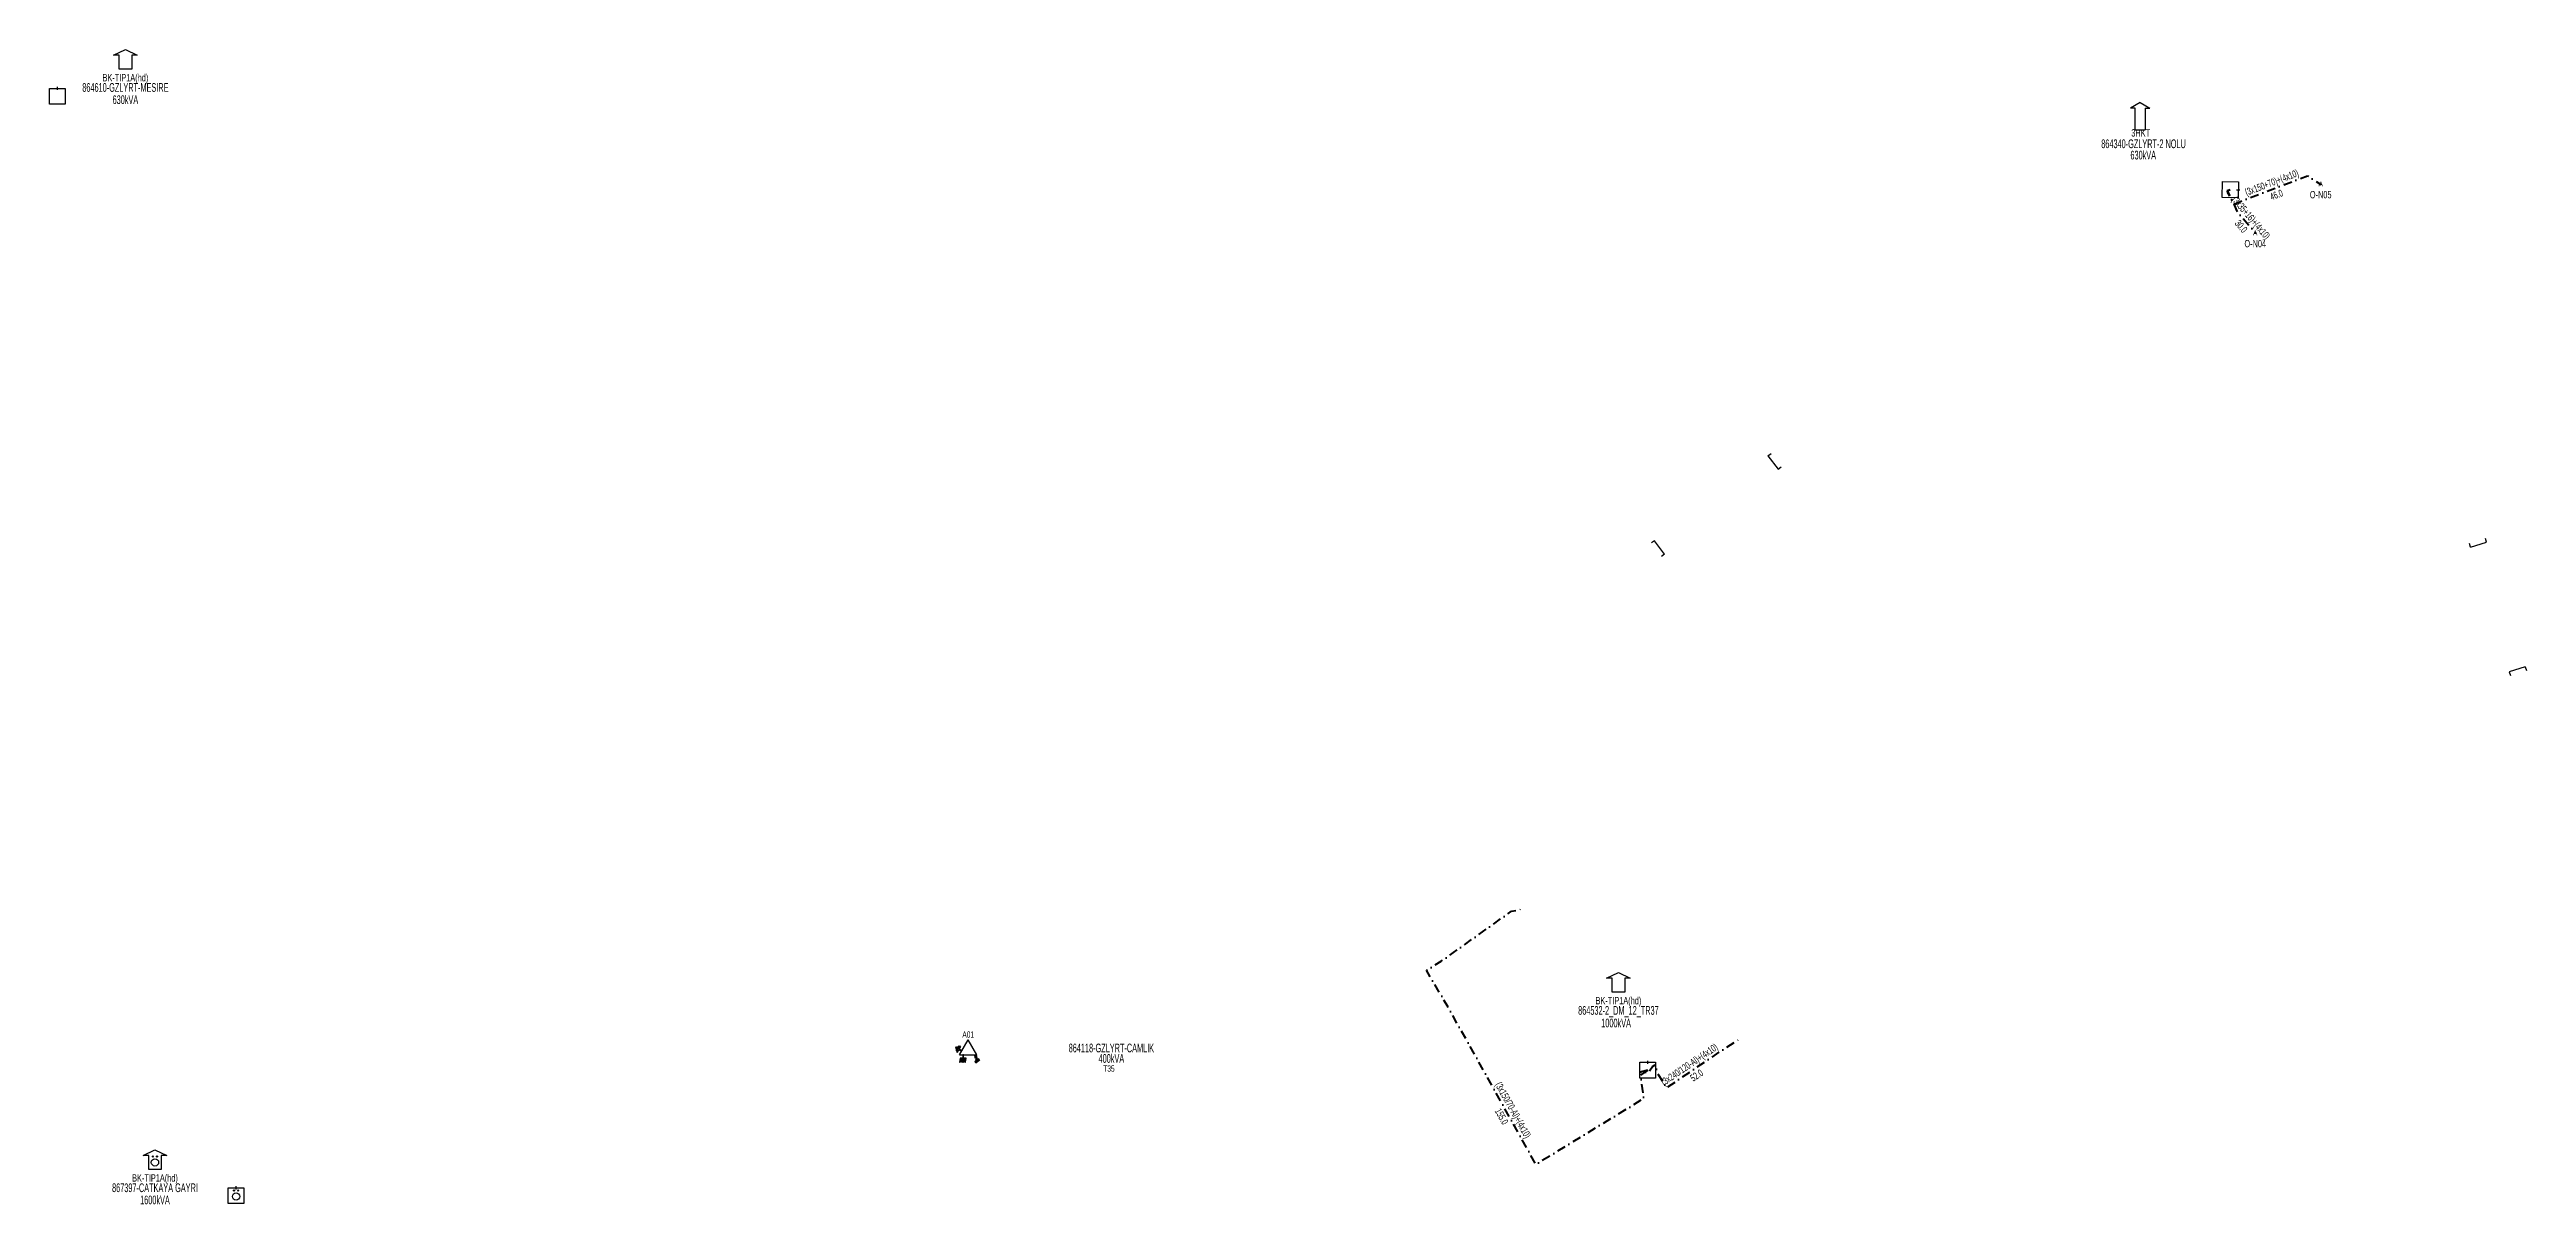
# Model space of a CAD drawing. Header units: millimetres. Extents: x 572025 to 573602, y 4087957 to 4089432.
# Drawn here: x 572554 to 573263, y 4089101 to 4089432 of the extents above; entities that cross this region are included whole.
import ezdxf
from ezdxf.enums import TextEntityAlignment as Align

# ---------------------------------------------------------------- set-up
doc = ezdxf.new("R2010")
doc.units = ezdxf.units.MM
doc.linetypes.add('DASHDOT', pattern=[5, 2.5, -1.25, 0, -1.25])
for name, color, linetype, lineweight in [('HAT_AG_YERALTI_MEVCUT', 126, 'DASHDOT', 50), ('NODE_OG_MEVCUT', 5, 'Continuous', 25), ('TRAFO_MEVCUT', 5, 'Continuous', 30), ('TRAFO_TADILAT_BYSK', 5, 'Continuous', 30)]:
    doc.layers.add(name, color=color, linetype=linetype, lineweight=lineweight)
doc.layers.add('NIA_AG', color=5, linetype='Continuous')
doc.styles.add('Direk', font='B_CAD')
doc.styles.get("Standard").update_dxf_attribs({"font": 'Arial'})

msp = doc.modelspace()

# ---------------------------------------------------------------- texts
at = {"layer": 'HAT_AG_YERALTI_MEVCUT', "lineweight": 30, "width": 0.53}
for s, rotation, p in [('(3x150+70)+(4x10)', 20.842429, (573190.727571, 4089392.677878)), ('(3x35+16)+(4x10)', 310.451737, (573183.67681, 4089382.865486)), ('(3x240/120-Al)+(4x10)', 34.093934, (573024.136531, 4089140.283902)), ('(3x150/70-Al)+(4x10)', 299.150595, (572972.210841, 4089127.579041))]:
    msp.add_text(s, height=2.05, rotation=rotation, dxfattribs=at).set_placement(p, align=Align.CENTER)
for s, rotation, p in [('46.0', 20.842429, (573191.332429, 4089391.089122)), ('30.0', 310.451737, (573182.38319, 4089381.762514)), ('52.0', 34.093934, (573025.089469, 4089138.876098)), ('155.0', 299.150595, (572970.726159, 4089126.750959))]:
    msp.add_text(s, height=2.05, rotation=rotation, dxfattribs=at).set_placement(p, align=Align.TOP_CENTER)
at = {"layer": 'NODE_OG_MEVCUT', "style": 'Direk'}
for p in [(573204.380217, 4089393.218623), (573185.639885, 4089379.196589)]:
    msp.add_text('A', height=1.4, dxfattribs=at).set_placement(p, align=Align.MIDDLE_CENTER)
at = {"layer": 'NODE_OG_MEVCUT', "width": 0.6}
for s, p in [('O-N05', (573204.380217, 4089391.218623)), ('O-N04', (573185.639885, 4089377.196589))]:
    msp.add_text(s, height=2.1, dxfattribs=at).set_placement(p, align=Align.TOP_CENTER)
at = {"layer": 'TRAFO_MEVCUT', "linetype": 'ByBlock', "width": 0.6}
for s, height, p in [('864610-GZLYRT-MESIRE', 2.5, (572575.708571, 4089419.599986)), ('BK-TIP1A(hd)', 2.1, (572575.708571, 4089422.599986)), ('630kVA', 2.5, (572575.708571, 4089416.099986)), ('3HKT', 2.1, (573152.834859, 4089406.787279)), ('864340-GZLYRT-2 NOLU', 2.5, (573153.652443, 4089403.475855)), ('630kVA', 2.5, (573153.562438, 4089400.235659)), ('BK-TIP1A(hd)', 2.1, (573003.269856, 4089158.365703)), ('864532-2_DM_12_TR37', 2.5, (573003.269856, 4089155.365703)), ('1000kVA', 2.5, (573002.607654, 4089151.758934)), ('A01', 1.8, (572817.063, 4089148.808)), ('864118-GZLYRT-CAMLIK', 2.5, (572858.07069, 4089144.613707)), ('400kVA', 2.5, (572858.07069, 4089141.613707)), ('BK-TIP1A(hd)', 2.1, (572584.177232, 4089107.599464)), ('867397-CATKAYA GAYRI', 2.5, (572584.177232, 4089104.599464)), ('1600kVA', 2.5, (572584.177232, 4089101.099464))]:
    msp.add_text(s, height=height, dxfattribs=at).set_placement(p, align=Align.CENTER)
msp.add_text('T35', height=1.8, dxfattribs=at).set_placement((572857.374735, 4089140.852835), align=Align.TOP_CENTER)

# ---------------------------------------------------------------- blocks, each defined once
blk = doc.blocks.new('AG_NIA', base_point=(-64.4296, 129.8924))
at = {"layer": 'NIA_AG'}
for p, q in [((-64.429604, 132.292432), (-65.529604, 132.292432)), ((-64.429604, 127.492432), (-64.429604, 132.292432)), ((-64.429604, 127.492432), (-65.529604, 127.492432))]:
    blk.add_line(p, q, dxfattribs=at)
blk = doc.blocks.new('MEV_OZELBINA_KARE')
at = {"layer": 'TRAFO_MEVCUT', "linetype": 'Continuous'}
for p, q in [((-2.25, 2.25), (2.25, 2.25)), ((-2.25, -2.25), (-2.25, 2.25)), ((0, 1.8), (0, 2.7)), ((2.25, 2.25), (2.25, -2.25)), ((2.25, -2.25), (-2.25, -2.25))]:
    blk.add_line(p, q, dxfattribs=at)
for centre, radius in [((0, -0.215091), 1.049264), ((-0.592312, 1.488957), 0.15614), ((0.592312, 1.488957), 0.15614)]:
    blk.add_circle(centre, radius, dxfattribs=at)
blk = doc.blocks.new('MEV_BETKOSK_OZEL')
at = {"layer": 'TRAFO_MEVCUT', "linetype": 'Continuous'}
for p, q in [((-3.4, 2), (0, 3.6)), ((-1.8, 2), (-3.4, 2)), ((-1.8, -2), (-1.8, 2)), ((0, 3.6), (3.4, 2)), ((3.4, 2), (1.8, 2)), ((1.8, 2), (1.8, -2)), ((1.8, -2), (-1.8, -2))]:
    blk.add_line(p, q, dxfattribs=at)
for centre, radius in [((0, 0), 1.049264), ((-0.592312, 1.704048), 0.15614), ((0.592312, 1.704048), 0.15614)]:
    blk.add_circle(centre, radius, dxfattribs=at)
blk = doc.blocks.new('MEV_BINA_KARE')
at = {"layer": 'TRAFO_MEVCUT', "linetype": 'Continuous'}
for p, q in [((-2.25, -2.25), (-2.25, 2.25)), ((-2.25, 2.25), (2.25, 2.25)), ((0, 1.8), (0, 2.7)), ((2.25, 2.25), (2.25, -2.25)), ((2.25, -2.25), (-2.25, -2.25))]:
    blk.add_line(p, q, dxfattribs=at)
blk = doc.blocks.new('MEV_KULE')
at = {"layer": 'TRAFO_MEVCUT', "linetype": 'Continuous'}
for p, q in [((0, 4.726056), (-2.7455, 3.111056)), ((-1.4535, 3.111056), (-2.7455, 3.111056)), ((-1.4535, -3.111056), (-1.4535, 3.111056)), ((0, 4.726056), (2.7455, 3.111056)), ((1.4535, 3.111056), (2.7455, 3.111056)), ((1.4535, 3.111056), (1.4535, -3.111056)), ((-1.4535, -3.111056), (1.4535, -3.111056))]:
    blk.add_line(p, q, dxfattribs=at)
blk = doc.blocks.new('MEV_BETKOSK')
at = {"layer": 'TRAFO_MEVCUT', "linetype": 'Continuous'}
for p, q in [((-3.4, 2), (0, 3.6)), ((-1.8, 2), (-3.4, 2)), ((-1.8, -2), (-1.8, 2)), ((0, 3.6), (3.4, 2)), ((3.4, 2), (1.8, 2)), ((1.8, 2), (1.8, -2)), ((1.8, -2), (-1.8, -2))]:
    blk.add_line(p, q, dxfattribs=at)
blk = doc.blocks.new('MEV_DIREK')
h = blk.add_hatch(color=32)
h.paths.add_polyline_path([(-2.14, 0.97), (-2.35, 1.09), (-3.31, -0.55), (-3.09, -0.67), (-2.67, 0.06), (-1.89, -0.39), (-1.79, -0.22), (-2.56, 0.23)])
h.paths.add_polyline_path([(-3.46, -0.17), (-3.33, -0.25), (-2.61, 0.99), (-2.74, 1.06)])
h.paths.add_polyline_path([(-3.54, 0.29), (-3.41, 0.22), (-3.05, 0.82), (-3.18, 0.9)])
h.paths.add_polyline_path([(-3.58, 0.81), (-3.66, 0.68), (-3.53, 0.61), (-3.45, 0.74)])
h.paths.add_polyline_path([(-1.51, -2.34), (-2.26, -2.33), (-2.52, -3.47), (-2.42, -3.47), (-2.21, -2.53), (-1.91, -2.54), (-2.12, -3.47), (-2.02, -3.47), (-1.81, -2.54), (-1.51, -2.54), (-1.72, -3.47), (-1.62, -3.48), (-1.41, -2.54), (-1.11, -2.54), (-1.32, -3.48), (-1.22, -3.48), (-1.01, -2.54), (-0.71, -2.55), (-0.92, -3.48), (-0.82, -3.48), (-0.56, -2.35), (-1.31, -2.34), (-1.31, -1.44), (-1.51, -1.44)])
at = {"layer": 'TRAFO_MEVCUT'}
for points in [[(2.35, -1.57), (2.12, -1.92), (2.08, -1.44), (1.94, -1.44), (2.01, -2.32), (2.25, -1.96), (2.31, -2.67), (2.1, -2.67), (2.39, -2.87), (2.4, -2.86), (2.64, -2.49), (2.45, -2.63)], [(2.35, -1.57), (2.12, -1.92), (2.08, -1.44), (1.94, -1.44), (2.01, -2.32), (2.25, -1.96), (2.31, -2.67), (2.1, -2.67), (2.39, -2.87), (1.98, -3.19), (2.2, -3.79), (2.26, -3.74), (2.08, -3.26), (2.26, -3.13), (2.44, -3.6), (2.49, -3.56), (2.32, -3.08), (2.49, -2.94), (2.67, -3.42), (2.73, -3.38), (2.55, -2.9), (2.73, -2.76), (2.91, -3.24), (2.97, -3.2), (2.79, -2.72), (2.97, -2.58), (3.15, -3.06), (3.21, -3.01), (2.98, -2.42), (2.4, -2.86), (2.64, -2.49), (2.45, -2.63)], [(2.97, -2.58), (3.15, -3.06), (3.21, -3.01), (2.98, -2.42), (2.4, -2.86), (2.64, -2.49), (2.45, -2.63), (2.35, -1.57), (2.12, -1.92), (2.08, -1.44), (1.94, -1.44), (2.01, -2.32), (2.25, -1.96), (2.31, -2.67), (2.1, -2.67), (2.39, -2.87), (1.98, -3.19), (2.2, -3.79), (2.26, -3.74), (2.08, -3.26), (2.26, -3.13), (2.44, -3.6), (2.49, -3.56), (2.32, -3.08), (2.49, -2.94), (2.67, -3.42), (2.73, -3.38), (2.55, -2.9), (2.73, -2.76), (2.91, -3.24), (2.97, -3.2), (2.79, -2.72)]]:
    blk.add_hatch(color=32, dxfattribs=at).paths.add_polyline_path(points)
at = {"layer": 'TRAFO_MEVCUT', "linetype": 'Continuous'}
for p, q in [((-2.5, -1.44), (0, 2.89)), ((2.5, -1.44), (0, 2.89)), ((-2.5, -1.44), (2.5, -1.44))]:
    blk.add_line(p, q, dxfattribs=at)
at = {"layer": 'TRAFO_MEVCUT', "color": 32, "flags": 128}
blk.add_lwpolyline([(1.94, -1.44), (2.08, -1.44), (2.12, -1.92), (2.35, -1.57), (2.45, -2.63), (2.64, -2.49), (2.4, -2.86), (2.98, -2.42), (3.21, -3.01), (3.15, -3.06), (2.97, -2.58), (2.79, -2.72), (2.97, -3.2), (2.91, -3.24), (2.73, -2.76), (2.55, -2.9), (2.73, -3.38), (2.67, -3.42), (2.49, -2.94), (2.32, -3.08), (2.49, -3.56), (2.44, -3.6), (2.26, -3.13), (2.08, -3.26), (2.26, -3.74), (2.2, -3.79), (1.98, -3.19), (2.39, -2.87), (2.1, -2.67), (2.31, -2.67), (2.25, -1.96), (2.01, -2.32), (1.94, -1.44)], dxfattribs=at)
at = {"layer": 'TRAFO_TADILAT_BYSK', "color": 32, "flags": 128}
for points in [[(-3.53, 0.61), (-3.45, 0.74), (-3.58, 0.81), (-3.66, 0.68), (-3.53, 0.61)], [(-3.41, 0.22), (-3.05, 0.82), (-3.18, 0.9), (-3.54, 0.29), (-3.41, 0.22)], [(-3.33, -0.25), (-2.61, 0.99), (-2.74, 1.06), (-3.46, -0.17), (-3.33, -0.25)], [(-1.79, -0.22), (-2.56, 0.23), (-2.14, 0.97), (-2.35, 1.09), (-3.31, -0.55), (-3.09, -0.67), (-2.67, 0.06), (-1.89, -0.39), (-1.79, -0.22)], [(-1.31, -1.44), (-1.51, -1.44), (-1.51, -2.34), (-2.26, -2.33), (-2.52, -3.47), (-2.42, -3.47), (-2.21, -2.53), (-1.91, -2.54), (-2.12, -3.47), (-2.02, -3.47), (-1.81, -2.54), (-1.51, -2.54), (-1.72, -3.47), (-1.62, -3.48), (-1.41, -2.54), (-1.11, -2.54), (-1.32, -3.48), (-1.22, -3.48), (-1.01, -2.54), (-0.71, -2.55), (-0.92, -3.48), (-0.82, -3.48), (-0.56, -2.35), (-1.31, -2.34), (-1.31, -1.44)]]:
    blk.add_lwpolyline(points, dxfattribs=at)

# ---------------------------------------------------------------- linework, layer by layer
at = {"layer": 'HAT_AG_YERALTI_MEVCUT', "flags": 128}
for points in [[(573178.499, 4089391.581), (573177.645, 4089391.151), (573179.643, 4089387.407), (573181.423, 4089388.226), (573200.637, 4089395.541), (573204.411, 4089393.048)], [(573178.499, 4089391.581), (573177.619, 4089391.227), (573177.623, 4089390.984), (573179.614, 4089387.292), (573180.334, 4089385.476), (573185.726, 4089379.152)], [(573011.656, 4089139.507), (573009.574, 4089138.071), (573010.488, 4089131.39), (572979.644, 4089112.507), (572963.293, 4089141.823), (572954.377, 4089157.735), (572948.284, 4089168.101), (572952.485, 4089170.68), (572972.618, 4089184.984), (572976.327, 4089185.805)], [(573011.656, 4089139.507), (573009.509, 4089138.943), (573011.954, 4089138.982), (573012.988, 4089140.593), (573013.762, 4089141.056), (573014.605, 4089138.268), (573017.086, 4089134.485), (573032.14, 4089144.675), (573038.013, 4089148.479), (573038.592, 4089148.32)]]:
    msp.add_lwpolyline(points, dxfattribs=at)

# ---------------------------------------------------------------- block references
at = {"layer": 'NIA_AG'}
for p, rotation in [((573047.540177, 4089313.468442), 216.777681), ((573015.040823, 4089289.175558), 36.777681), ((573249.57949, 4089289.921388), 287.307384), ((573260.68851, 4089254.270612), 107.307384)]:
    msp.add_blockref('AG_NIA', p, dxfattribs=dict(at, rotation=rotation))
at = {"layer": 'TRAFO_MEVCUT', "linetype": 'ByBlock'}
for name, p in [('MEV_BETKOSK', (572575.708571, 4089428.099986)), ('MEV_BINA_KARE', (572556.231, 4089418.334)), ('MEV_KULE', (573152.670088, 4089411.850813)), ('MEV_BETKOSK', (573003.269856, 4089163.865703)), ('MEV_DIREK', (572817.063, 4089145.308)), ('MEV_BINA_KARE', (573011.656, 4089139.507)), ('MEV_BETKOSK_OZEL', (572584.177232, 4089113.099464)), ('MEV_OZELBINA_KARE', (572607.395, 4089103.567))]:
    msp.add_blockref(name, p, dxfattribs=at)
at = {"layer": 'TRAFO_MEVCUT', "linetype": 'ByBlock', "rotation": 268.761196}
msp.add_blockref('MEV_BINA_KARE', (573178.499, 4089391.581), dxfattribs=at)

msp.set_redraw_order([(e.dxf.handle, doc.entitydb.next_handle()) for e in msp.query("TEXT MTEXT ATTDEF DIMENSION ARC_DIMENSION")])  # texts and dimensions are drawn at this point

doc.saveas('drawing.dxf')
